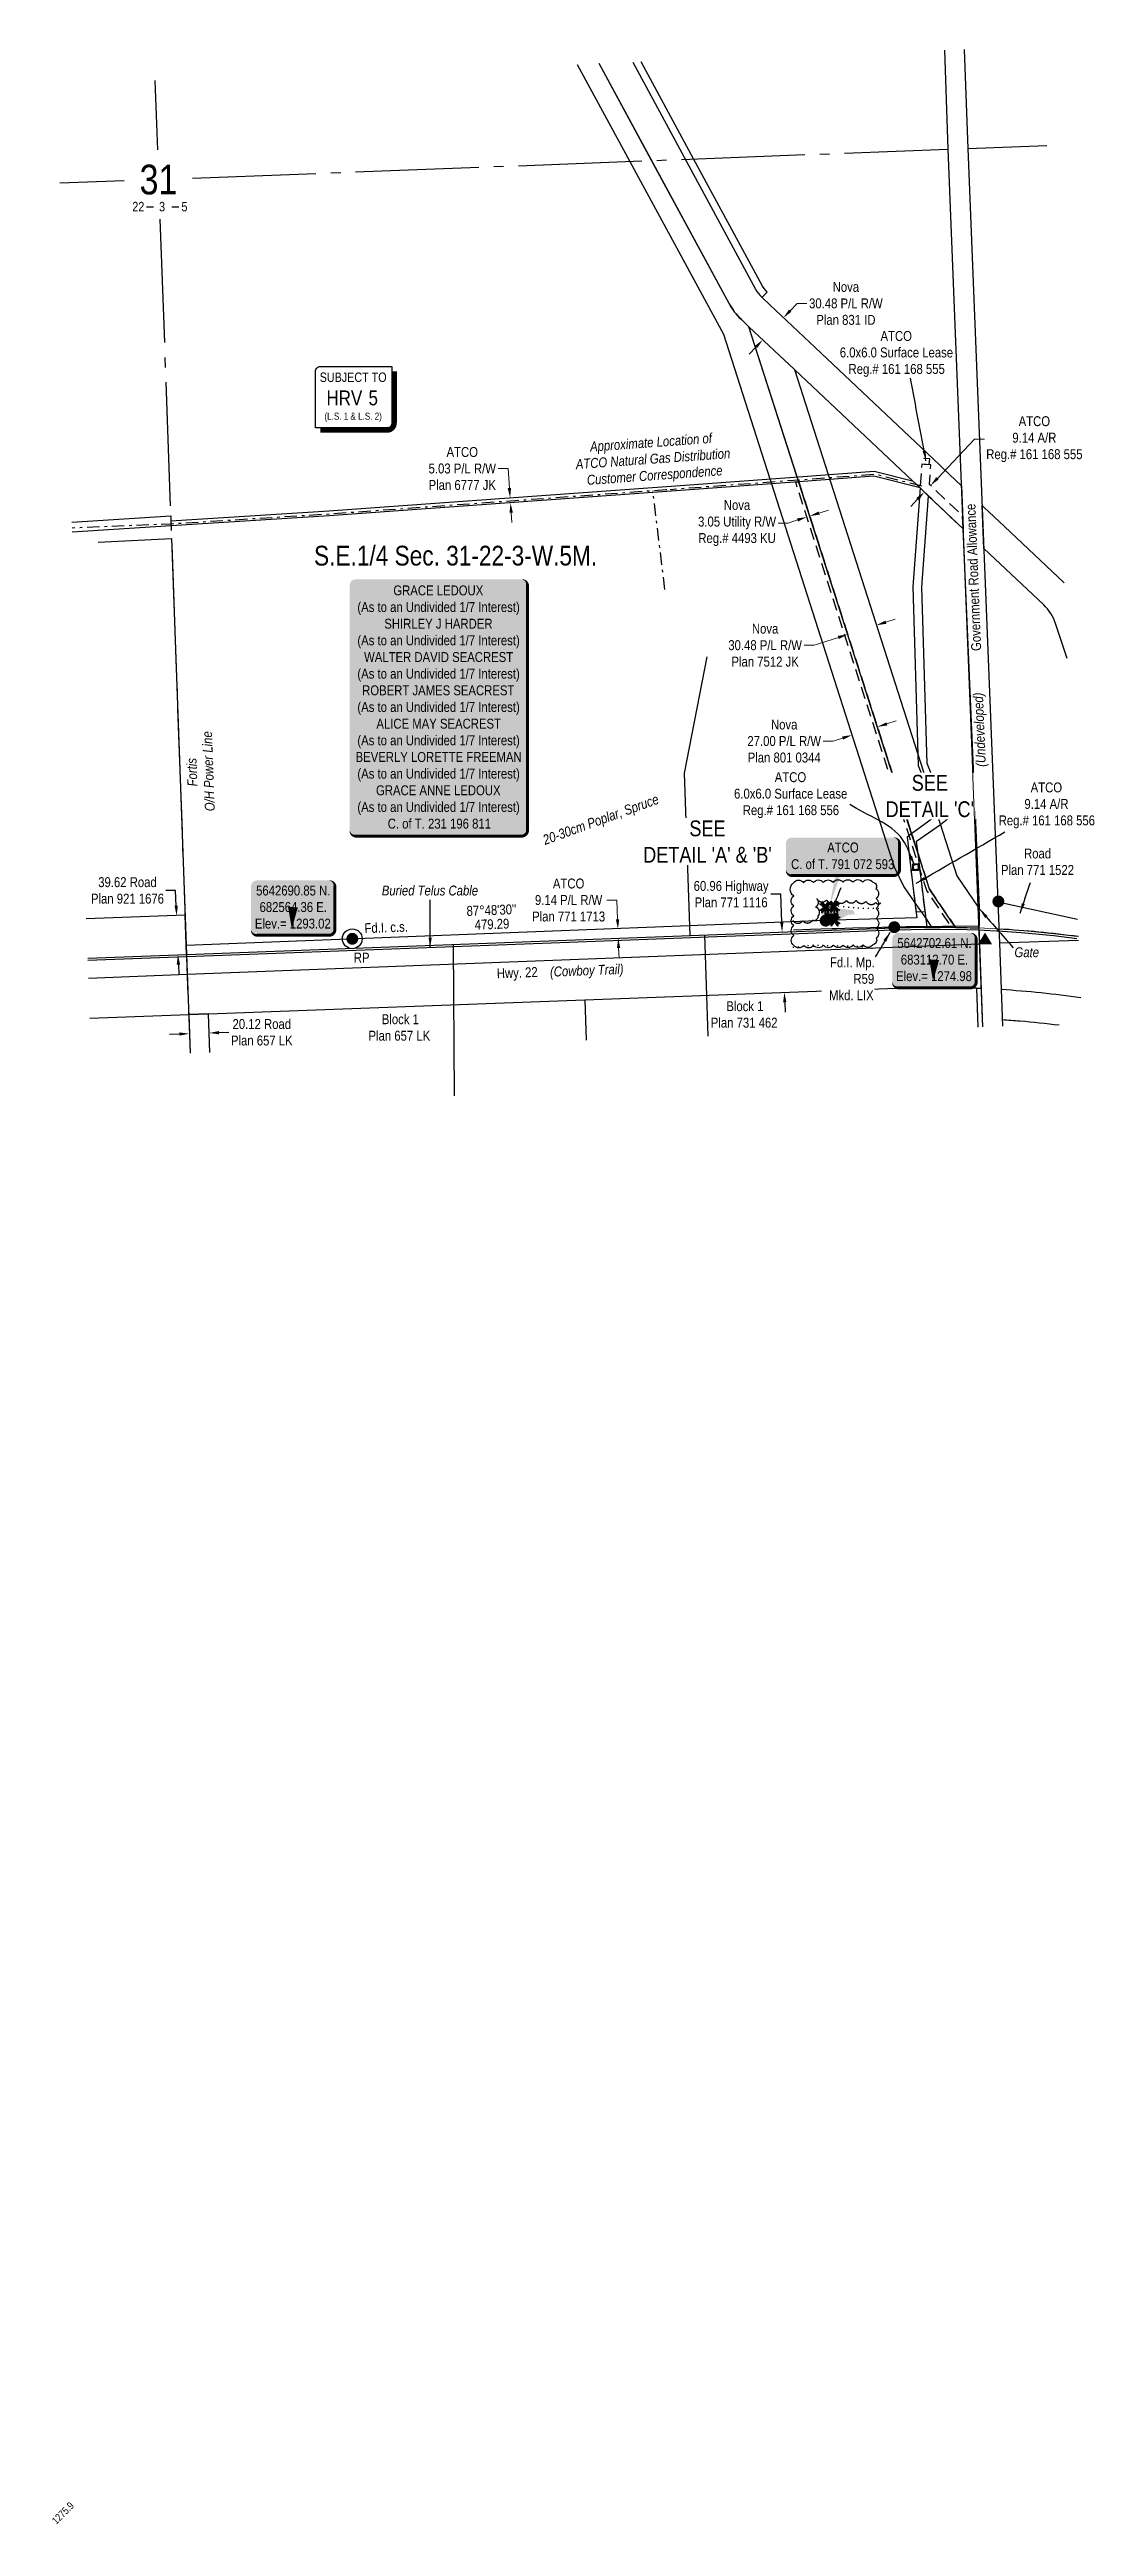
# Model space of a CAD drawing. Extents: x 677803 to 685700, y 5641086 to 5647221.
# Drawn here: x 682258 to 683315, y 5641086 to 5643590 of the extents above; entities that cross this region are included whole.
import ezdxf
from ezdxf.enums import TextEntityAlignment as Align

# ---------------------------------------------------------------- set-up
doc = ezdxf.new("R2010")
doc.units = 0
doc.header["$LTSCALE"] = 5
doc.header["$PDMODE"] = 3
doc.header["$PDSIZE"] = 5
for name, pattern in [('0', [1, 1, 0]), ('CENTERLINEX3', [5, 2.5, -1, 0.5, -1]), ('foc-ACCESSROAD', [3.75, 2.5, -1.25]), ('foc-FLOWLINE', [3.75, 2.5, -1.25]), ('foc-QUARTERLINE', [33, 25, -3, 2, -3]), ('foc-TOPO', [1, 0.2, -0.8])]:
    doc.linetypes.add(name, pattern=pattern)
doc.layers.get('Defpoints').update_dxf_attribs({"color": 9})
for name, color, linetype in [('10', 1, 'Continuous'), ('35', 37, 'Continuous'), ('41', 7, 'Continuous'), ('9', 3, 'Continuous'), ('AS-FENCE', 48, 'foc-FENCE'), ('AS-OWNER', 7, 'Continuous'), ('AS-PIPE-AG', 44, 'Continuous'), ('AS-POWER-OH-ATCO PIPELINES', 241, 'foc-OHPOWER'), ('AS-ROADS', 254, 'Continuous'), ('AS-SYMBOL', 7, 'Continuous'), ('C-AR', 13, 'foc-ACCESSROAD'), ('C-EZE', 13, 'foc-FLOWLINE'), ('C-SYMBOL', 7, 'Continuous'), ('C-WS', 13, 'foc-ACCESSROAD'), ('CG-NOTES', 7, 'Continuous'), ('CTW', 7, 'Continuous'), ('DETAIL-T', 7, 'Continuous'), ('EXISTING PIPE IP-T', 182, 'Continuous'), ('F-EZE', 190, 'foc-FLOWLINE'), ('F-RW', 190, 'Continuous'), ('L-BD', 7, 'Continuous'), ('L-MON', 1, 'Continuous'), ('L-ROAD-T', 7, 'Continuous'), ('L-SEC', 7, 'Continuous'), ('L-SECLBL', 7, 'Continuous'), ('L-SECQ', 8, 'foc-QUARTERLINE'), ('L-TITLEDB', 4, 'Continuous'), ('L-TITLEDB-T', 4, 'Continuous'), ('P-PROPOSED', 10, 'Continuous'), ('PROPOSED-SCOPE', 240, 'Continuous'), ('T-BUSH', 110, '0'), ('T-BUSH-T', 110, 'Continuous'), ('T-GENERAL', 48, 'foc-TOPO')]:
    doc.layers.add(name, color=color, linetype=linetype)
for name, color, linetype, lineweight in [('AS-GENERAL', 48, 'Continuous', 18), ('C-WS-T', 13, 'Continuous', 9), ('F-RW-T', 190, 'Continuous', 9), ('T-ELEVATION-T', 48, 'Continuous', 18), ('T-TEXT', 48, 'Continuous', 18)]:
    doc.layers.add(name, color=color, linetype=linetype, lineweight=lineweight)
doc.layers.add('AS-TELUS-ATCO PIPELINES', color=7, linetype='foc-TEL', lineweight=9, true_color=0xff9c38)
doc.layers.add('EXISTING PIPE IP', color=7, linetype='CENTERLINEX3', lineweight=30, true_color=0x3800e0)
doc.styles.add('175L', font='ARIALN.TTF', dxfattribs={"height": 20})
doc.styles.add('80', font='ARIALN.TTF', dxfattribs={"height": 10})
doc.styles.add('80CG', font='ARIALN.TTF', dxfattribs={"height": 10})
doc.styles.add('80L', font='ARIALN.TTF', dxfattribs={"height": 10})
doc.styles.add('80LS', font='ARIALNI.TTF', dxfattribs={"height": 10})
doc.styles.add('ELEVATION', font='ARIALN.TTF', dxfattribs={"height": 2.5})
doc.styles.add('foc-LtypeFont', font='ARIALN.TTF', dxfattribs={"height": 7.35})
doc.styles.add('HRV', font='ARIALN.TTF', dxfattribs={"height": 3})
doc.styles.add('SIMPLEX', font='ARIALN.TTF')
doc.linetypes.add('foc-FENCE', pattern='A,10,-1,["X",foc-LtypeFont,S=0.2,R=0,X=-0.625,Y=-0.75],-1.24', length=12.24)
doc.linetypes.add('foc-OHPOWER', pattern='A,10,-1,["O/P",foc-LtypeFont,S=0.2,R=0,X=-0.5,Y=-0.75],-3.25', length=14.25)
doc.linetypes.add('foc-TEL', pattern='A,2,-1,["T",foc-LtypeFont,S=0.2,R=0,X=-0.425,Y=-0.75],-1.24,8', length=12.24)
doc.dimstyles.new('Compass 5 000', dxfattribs={"dimscale": 5, "dimtxt": 9, "dimasz": 2, "dimexe": 0.2, "dimexo": 0.0625, "dimgap": 0.5, "dimtad": 0, "dimtih": 1, "dimtoh": 1, "dimzin": 0, "dimdsep": 46, "dimtxsty": '80CG', "dimcen": 0.1, "dimse1": 1, "dimse2": 1, "dimclrd": 256, "dimclrt": 256, "dimaunit": 1, "dimadec": 4, "dimazin": 0, "dimtfac": 0.06, "dimtofl": 0, "dimtmove": 0, "dimatfit": 1, "dimfxl": 0.2, "dimtolj": 1, "dimtzin": 0, "dimlwd": -1, "dimarcsym": 0})

msp = doc.modelspace()

# ---------------------------------------------------------------- texts
at = {"layer": 'AS-POWER-OH-ATCO PIPELINES', "insert": (682398.791, 5642813.582), "char_height": 9.99815, "attachment_point": 1, "rotation": 92.067181, "style": '80L'}
msp.add_mtext_dynamic_manual_height_columns('\\pi31.15;{\\fArial Narrow|b0|i1|c0|p34;Fortis\\P\\pi5.4248;O/H Power Line}', width=90.35736, gutter_width=50, heights=[0], dxfattribs=at)
at = {"layer": 'AS-TELUS-ATCO PIPELINES', "insert": (682594.186, 5642744.642), "char_height": 9.99815, "attachment_point": 1, "style": '80L'}
msp.add_mtext_dynamic_manual_height_columns('{\\fArial Narrow|b0|i1|c0|p34;Buried Telus Cable}', width=97.6543, gutter_width=50, heights=[0], dxfattribs=at)
at = {"layer": 'C-SYMBOL', "color": 3, "style": '175L'}
msp.add_text('S.E.1/4 Sec. 31-22-3-W.5M.', height=19.9963, dxfattribs=at).set_placement((682668.854, 5643062.167), align=Align.BOTTOM_CENTER)
at = {"layer": 'C-WS-T', "char_height": 9.99815, "attachment_point": 1, "style": '80L'}
for s, width, insert in [('\\pi41.795;ATCO\\P\\pi0.59542;6.0x6.0 Surface Lease \\P\\pi9.4137;Reg.# 161 168 555', 114.91466, (683056.95, 5643305.227)), ('\\pi41.465;ATCO\\P\\pi0.26516;6.0x6.0 Surface Lease\\P\\pi9.1176;Reg.# 161 168 556', 114.25416, (682950.28, 5642859.244)), ('\\pi33.654;ATCO\\P\\pi27.338;9.14 A/R\\P\\pi1.3065;Reg.# 161 168 556', 98.63197, (683216.998, 5642848.861))]:
    msp.add_mtext_dynamic_manual_height_columns(s, width=width, gutter_width=50, heights=[0], dxfattribs=dict(at, insert=insert))
at = {"layer": 'EXISTING PIPE IP-T', "insert": (682764.472, 5643190.364), "char_height": 10, "attachment_point": 1, "rotation": 4.116767, "style": '80L'}
msp.add_mtext_dynamic_manual_height_columns('\\pi40.127;{\\fArial Narrow|b0|i1|c0|p34;Approximate Location of \\P\\pi24.479;ATCO Natural Gas Distribution \\P\\pi34.544;Customer Correspondence}', width=205.29478, gutter_width=50, heights=[0], dxfattribs=at)
at = {"layer": 'L-BD', "color": 2, "style": '80L'}
for s, p in [("87°48'30''", (682705.121, 5642719.888)), ('479.29', (682705.666, 5642705.651))]:
    msp.add_text(s, height=9.9981, rotation=2.1914, dxfattribs=at).set_placement(p, align=Align.MIDDLE)
at = {"layer": 'L-ROAD-T', "style": '80L'}
msp.add_text('Government Road Allowance', height=9.99815, rotation=92.28469, dxfattribs=at).set_placement((683192.672, 5643056.212), align=Align.MIDDLE_CENTER)
at = {"layer": 'L-SECLBL', "color": 4, "insert": (682710.359, 5642660.791), "char_height": 9.9981, "attachment_point": 1, "rotation": 2.144119, "style": '80L'}
msp.add_mtext_dynamic_manual_height_columns('Hwy. 22', width=49.76277, gutter_width=50, heights=[0], dxfattribs=at)
at = {"layer": 'L-TITLEDB-T', "char_height": 9.99815, "attachment_point": 1, "style": '80L'}
for s, width, insert in [('\\pi27.54;Road\\P\\pi4.1709;Plan 771 1522', 80.73632, (683216.411, 5642782.107)), ('\\pi14.839;Block 1\\P\\pi1.38;Plan 657 LK', 64.27664, (682579.374, 5642614.537)), ('\\pi16.892;Block 1\\P\\pi1.1785;Plan 731 462', 68.38163, (682925.876, 5642627.71))]:
    msp.add_mtext_dynamic_manual_height_columns(s, width=width, gutter_width=50, heights=[0], dxfattribs=dict(at, insert=insert))
at = {"layer": 'T-BUSH-T', "style": '80LS'}
msp.add_text('20-30cm Poplar, Spruce', height=9.99815, rotation=20, dxfattribs=at).set_placement((682815.689, 5642811.479), align=Align.MIDDLE_CENTER)
at = {"layer": 'T-ELEVATION-T', "insert": (682259.599, 5641092.8), "char_height": 7.4986, "width": 23.99426, "attachment_point": 1, "rotation": 44.999991, "style": 'ELEVATION', "bg_fill": 3, "box_fill_scale": 1.15, "bg_fill_color": 256, "bg_fill_true_color": 256, "bg_fill_transparency": 0}
msp.add_mtext('1275.9', dxfattribs=at)
at = {"layer": 'T-TEXT', "insert": (683234.273, 5642682.24), "char_height": 9.99815, "attachment_point": 1, "style": '80L'}
msp.add_mtext_dynamic_manual_height_columns('{\\fArial Narrow|b0|i1|c0|p34;Gate}', width=24.65662, gutter_width=50, heights=[0], dxfattribs=at)
at = {"layer": 'T-TEXT', "insert": (682764.159, 5642662.506), "char_height": 9.99815, "attachment_point": 1, "rotation": 2.189094, "style": '80L'}
msp.add_mtext_dynamic_manual_height_columns('{\\fArial Narrow|b0|i1|c0|p34;(Cowboy Trail)}', width=74.89147, gutter_width=50, heights=[0], dxfattribs=at)

# ---------------------------------------------------------------- blocks, each defined once
blk = doc.blocks.new('L-SECLBL')
at = {"layer": '9', "color": 7}
for p, q in [((-5.1, -27.8), (-12.3, -27.8)), ((20.7, -27.8), (13.5, -27.8))]:
    blk.add_line(p, q, dxfattribs=at)
at = {"layer": '10', "color": 2, "style": 'SIMPLEX'}
blk.add_attdef('SEC', text='', height=30, dxfattribs=at).set_placement((0, 0), align=Align.MIDDLE)
at = {"layer": '10', "color": 5, "style": '80L'}
blk.add_attdef('TWP', text='', height=9.5, dxfattribs=at).set_placement((-14.4, -27.4), align=Align.MIDDLE_RIGHT)
blk.add_attdef('RGE', text='', height=9.5, dxfattribs=at).set_placement((3.6, -27.4), align=Align.MIDDLE_CENTER)
blk.add_attdef('MER', text='', height=9.5, dxfattribs=at).set_placement((23.2, -27.4), align=Align.MIDDLE_LEFT)
blk = doc.blocks.new('*U398')
h = blk.add_hatch(color=59)
edge = h.paths.add_edge_path()
edge.add_line((-84, -130.5), (84, -130.5))
edge.add_arc((84, -124.5), 6, 270, 360)
edge.add_line((90, -124.5), (90, 123))
edge.add_arc((84, 123), 6, 0, 90)
edge.add_line((84, 129), (-84, 129))
edge.add_arc((-84, 123), 6, 90, 180)
edge.add_line((-90, 123), (-90, -124.5))
edge.add_arc((-84, -124.5), 6, 180, 270)
at = {"color": 1, "flags": 128}
blk.add_lwpolyline([(-84, -130.5, 3, 3, 0), (84, -130.5, 3, 3, 0.414214), (90, -124.5, 3, 3, 0), (90, 123, 3, 0, 0.414214), (84, 129, 0, 0, 0), (-84, 129, 0, 0, 0.414214), (-90, 123, 0, 0, 0), (-90, -124.5, 0, 3, 0.414214)], format="xyseb", close=True, dxfattribs=at)
blk.add_lwpolyline([(-72.5, -37.6, 0, 7.5, 0), (0, 0, 0, 0, 0)], format="xyseb", dxfattribs=at)
at = {"color": 1, "style": '80'}
blk.add_attdef('ENTER_TEXT_001', (-36, -5), '', height=10, dxfattribs=at)
blk = doc.blocks.new('*D399')
at = {"layer": 'Defpoints', "color": 0, "transparency": 16777216}
for p in [(683000.6, 5643318.6), (683056.3, 5643266.1), (683035.4, 5643243.9)]:
    blk.add_point(p, dxfattribs=at)
at = {"layer": 'F-RW-T', "transparency": 16777216}
for p, q in [((683007.4, 5643325.8), (683014.3, 5643333.1)), ((683014.3, 5643333.1), (683024.3, 5643333.1)), ((682972.8, 5643289.1), (682966, 5643281.8))]:
    blk.add_line(p, q, dxfattribs=at)
for points in [[(683006.2, 5643327), (683008.6, 5643324.7), (683000.6, 5643318.6)], [(682971.6, 5643290.2), (682974, 5643288), (682979.7, 5643296.4)]]:
    blk.add_solid(points, dxfattribs=at)
at = {"layer": 'F-RW-T', "transparency": 16777216, "insert": (683063.7, 5643333.1), "char_height": 10, "attachment_point": 5, "style": '80CG'}
blk.add_mtext('\\A1;Nova\\P30.48 P/L R/W\\PPlan 831 ID ', dxfattribs=at)
blk = doc.blocks.new('*D400')
at = {"layer": 'Defpoints', "color": 0, "transparency": 16777216}
for p in [(682724, 5643136.6), (682728.7, 5643136.9), (682729.1, 5643131.9)]:
    blk.add_point(p, dxfattribs=at)
at = {"layer": 'F-RW-T', "transparency": 16777216}
for p, q in [((682721.9, 5643166.2), (682711.9, 5643166.2)), ((682723.3, 5643146.5), (682721.9, 5643166.2)), ((682725.1, 5643121.6), (682725.8, 5643111.6))]:
    blk.add_line(p, q, dxfattribs=at)
for points in [[(682725, 5643146.6), (682721.6, 5643146.4), (682724, 5643136.6)], [(682726.8, 5643121.7), (682723.4, 5643121.4), (682724.4, 5643131.5)]]:
    blk.add_solid(points, dxfattribs=at)
at = {"layer": 'F-RW-T', "transparency": 16777216, "insert": (682675.6, 5643166.2), "char_height": 10, "attachment_point": 5, "style": '80CG'}
blk.add_mtext('\\A1;ATCO^J5.03 P/L R/W^JPlan 6777 JK', dxfattribs=at)
blk = doc.blocks.new('*D401')
at = {"layer": 'Defpoints', "color": 0, "transparency": 16777216}
for p in [(683065.6, 5642998.5), (683069.6, 5642986.1), (683098.6, 5642995.4)]:
    blk.add_point(p, dxfattribs=at)
at = {"layer": 'F-RW-T', "transparency": 16777216}
for p, q in [((683104.1, 5643010.9), (683113.7, 5643014)), ((683031.5, 5642987.6), (683021.5, 5642987.6)), ((683056.1, 5642995.5), (683031.5, 5642987.6))]:
    blk.add_line(p, q, dxfattribs=at)
for points in [[(683103.6, 5643012.5), (683104.7, 5643009.3), (683094.6, 5643007.8)], [(683055.6, 5642997.1), (683056.6, 5642993.9), (683065.6, 5642998.5)]]:
    blk.add_solid(points, dxfattribs=at)
at = {"layer": 'F-RW-T', "transparency": 16777216, "insert": (682982, 5642987.6), "char_height": 10, "attachment_point": 5, "style": '80CG'}
blk.add_mtext('\\A1;Nova\\P30.48 P/L R/W^JPlan 7512 JK', dxfattribs=at)
blk = doc.blocks.new('*D402')
at = {"layer": 'Defpoints', "color": 0, "transparency": 16777216}
for p in [(682827.2, 5642700.3), (682827.6, 5642691.2), (682833.1, 5642700.6)]:
    blk.add_point(p, dxfattribs=at)
at = {"layer": 'F-RW-T', "transparency": 16777216}
for p, q in [((682832, 5642730), (682822, 5642730)), ((682832.7, 5642710.5), (682832, 5642730)), ((682833.8, 5642681.4), (682834.2, 5642671.4))]:
    blk.add_line(p, q, dxfattribs=at)
for points in [[(682834.4, 5642710.6), (682831, 5642710.5), (682833.1, 5642700.6)], [(682835.5, 5642681.5), (682832.1, 5642681.4), (682833.4, 5642691.4)]]:
    blk.add_solid(points, dxfattribs=at)
at = {"layer": 'F-RW-T', "transparency": 16777216, "insert": (682783.2, 5642730), "char_height": 10, "attachment_point": 5, "style": '80CG'}
blk.add_mtext('\\A1;ATCO\\P9.14 P/L R/W^JPlan 771 1713', dxfattribs=at)
blk = doc.blocks.new('*D403')
at = {"layer": 'Defpoints', "color": 0, "transparency": 16777216}
for p in [(682917.2, 5642694.6), (682999.2, 5642697.6), (682919.5, 5642633.7)]:
    blk.add_point(p, dxfattribs=at)
at = {"layer": 'L-TITLEDB-T', "transparency": 16777216}
for p, q in [((682997.8, 5642735.9), (682987.8, 5642735.9)), ((682998.8, 5642707.6), (682997.8, 5642735.9)), ((683001.9, 5642626.7), (683002.2, 5642616.8))]:
    blk.add_line(p, q, dxfattribs=at)
for points in [[(683000.5, 5642707.7), (682997.2, 5642707.6), (682999.2, 5642697.6)], [(683003.5, 5642626.8), (683000.2, 5642626.7), (683001.5, 5642636.7)]]:
    blk.add_solid(points, dxfattribs=at)
at = {"layer": 'L-TITLEDB-T', "transparency": 16777216, "insert": (682947.6, 5642735.9), "char_height": 10, "attachment_point": 5, "style": '80CG'}
blk.add_mtext('\\A1;60.96 Highway\\PPlan 771 1116', dxfattribs=at)
blk = doc.blocks.new('*D404')
at = {"layer": 'Defpoints', "color": 0, "transparency": 16777216}
for p in [(683069.9, 5642896.8), (683072.8, 5642887.8), (683098.5, 5642896.1)]:
    blk.add_point(p, dxfattribs=at)
at = {"layer": 'F-RW-T', "transparency": 16777216}
for p, q in [((683105.1, 5642908.1), (683114.7, 5642911.2)), ((683050.8, 5642890.7), (683040.8, 5642890.7)), ((683060.4, 5642893.7), (683050.8, 5642890.7))]:
    blk.add_line(p, q, dxfattribs=at)
for points in [[(683104.6, 5642909.7), (683105.7, 5642906.5), (683095.6, 5642905.1)], [(683059.9, 5642895.3), (683060.9, 5642892.2), (683069.9, 5642896.8)]]:
    blk.add_solid(points, dxfattribs=at)
at = {"layer": 'F-RW-T', "transparency": 16777216, "insert": (683001.3, 5642890.7), "char_height": 10, "attachment_point": 5, "style": '80CG'}
blk.add_mtext('\\A1;Nova\\P27.00 P/L R/W \\PPlan 801 0344', dxfattribs=at)
blk = doc.blocks.new('*D405')
at = {"layer": 'Defpoints', "color": 0, "transparency": 16777216}
for p in [(682346.5, 5642712.9), (682386.6, 5642714.3), (682348, 5642673.3)]:
    blk.add_point(p, dxfattribs=at)
at = {"layer": 'L-TITLEDB-T', "transparency": 16777216}
for p, q in [((682385.6, 5642739.7), (682375.6, 5642739.7)), ((682386.2, 5642724.3), (682385.6, 5642739.7)), ((682388.4, 5642664.8), (682388.8, 5642654.8))]:
    blk.add_line(p, q, dxfattribs=at)
for points in [[(682387.9, 5642724.4), (682384.5, 5642724.3), (682386.6, 5642714.3)], [(682390.1, 5642664.8), (682386.7, 5642664.7), (682388, 5642674.8)]]:
    blk.add_solid(points, dxfattribs=at)
at = {"layer": 'L-TITLEDB-T', "transparency": 16777216, "insert": (682336.9, 5642739.7), "char_height": 10, "attachment_point": 5, "style": '80CG'}
blk.add_mtext('\\A1;39.62 Road\\PPlan 921 1676', dxfattribs=at)
blk = doc.blocks.new('*D406')
at = {"layer": 'Defpoints', "color": 0, "transparency": 16777216}
for p in [(682399.5, 5642594.9), (682419.6, 5642595.6), (682419.6, 5642595.6)]:
    blk.add_point(p, dxfattribs=at)
at = {"layer": 'L-TITLEDB-T', "transparency": 16777216}
for p, q in [((682389.5, 5642594.6), (682379.5, 5642594.2)), ((682429.6, 5642596), (682439.6, 5642596.3))]:
    blk.add_line(p, q, dxfattribs=at)
for points in [[(682389.4, 5642596.2), (682389.6, 5642592.9), (682399.5, 5642594.9)], [(682429.5, 5642597.6), (682429.6, 5642594.3), (682419.6, 5642595.6)]]:
    blk.add_solid(points, dxfattribs=at)
at = {"layer": 'L-TITLEDB-T', "transparency": 16777216, "insert": (682472.8, 5642596.3), "char_height": 10, "attachment_point": 5, "style": '80CG'}
blk.add_mtext('\\A1;20.12 Road\\PPlan 657 LK', dxfattribs=at)
blk = doc.blocks.new('TRIA')
blk.add_hatch(color=255).paths.add_polyline_path([(-0.04, 1.52), (-1.47, -0.87), (1.39, -0.87)])
blk = doc.blocks.new('TRIAA')
blk.add_blockref('TRIA', (0, 0))
blk = doc.blocks.new('TRIB')
at = {"color": 1}
blk.add_lwpolyline([(-1.12, -0.67), (-0.04, 1.13), (1.04, -0.67)], close=True, dxfattribs=at)
blk = doc.blocks.new('TRIBB')
blk.add_blockref('TRIB', (0, 0))
blk = doc.blocks.new('TRICC')
for name in ['TRIAA', 'TRIBB']:
    blk.add_blockref(name, (0, 0))
blk = doc.blocks.new('plspike')
blk.add_blockref('TRICC', (0, 0))
blk = doc.blocks.new('fdia')
at = {"color": 255, "const_width": 1}
blk.add_lwpolyline([(-0.5, 0, 1), (0.5, 0, 1)], format="xyb", close=True, dxfattribs=at)
blk = doc.blocks.new('Fdiaa')
blk.add_blockref('fdia', (0, 0))
blk = doc.blocks.new('fdib')
at = {"color": 1, "const_width": 1.6}
blk.add_lwpolyline([(-0.4, 0, 1), (0.4, 0, 1)], format="xyb", close=True, dxfattribs=at)
at = {"color": 1}
blk.add_circle((0, 0), 0.8, dxfattribs=at)
blk = doc.blocks.new('Fdibb')
blk.add_blockref('fdib', (0, 0))
blk = doc.blocks.new('fdicc')
for name in ['Fdibb', 'Fdiaa']:
    blk.add_blockref(name, (0, 0))
blk = doc.blocks.new('FDI')
blk.add_blockref('fdicc', (0, 0))
blk = doc.blocks.new('VALVE')
h = blk.add_hatch(color=255)
h.dxf.hatch_style = 1
edge = h.paths.add_edge_path()
edge.add_line((-0.33, 0.24), (-1.2, 0.59))
edge.add_line((-1.2, 0.59), (-1.2, -0.59))
edge.add_line((-1.2, -0.59), (-0.33, -0.24))
edge.add_arc((0, 0), 0.411, 215.8775, 324.1225)
edge.add_line((0.33, -0.24), (1.2, -0.59))
edge.add_line((1.2, -0.59), (1.2, 0.59))
edge.add_line((1.2, 0.59), (0.33, 0.24))
edge.add_arc((0, 0), 0.411, 35.8775, 144.1225)
at = {"color": 48}
for p, q in [((-1.1, 0.44), (-1.1, -0.44)), ((-0.29, 0.12), (-1.1, 0.44)), ((0.29, 0.12), (1.1, 0.44)), ((1.1, 0.44), (1.1, -0.44)), ((-1.1, -0.44), (-0.29, -0.12)), ((1.1, -0.44), (0.29, -0.12))]:
    blk.add_line(p, q, dxfattribs=at)
for radius in [0.311, 0.11]:
    blk.add_circle((0, 0), radius, dxfattribs=at)
blk = doc.blocks.new('*U461')
h = blk.add_hatch(color=254)
edge = h.paths.add_edge_path()
edge.add_line((-36.5, -28.5), (36.5, -28.5))
edge.add_arc((36.5, -22.5), 6, 270, 360)
edge.add_line((42.5, -22.5), (42.5, 21))
edge.add_arc((36.5, 21), 6, 0, 90)
edge.add_line((36.5, 27), (-36.5, 27))
edge.add_arc((-36.5, 21), 6, 90, 180)
edge.add_line((-42.5, 21), (-42.5, -22.5))
edge.add_arc((-36.5, -22.5), 6, 180, 270)
at = {"color": 1, "flags": 128}
blk.add_lwpolyline([(-36.5, -28.5, 3, 3, 0), (36.5, -28.5, 3, 3, 0.414214), (42.5, -22.5, 3, 3, 0), (42.5, 21, 3, 0, 0.414214), (36.5, 27, 0, 0, 0), (-36.5, 27, 0, 0, 0.414214), (-42.5, 21, 0, 0, 0), (-42.5, -22.5, 0, 3, 0.414214)], format="xyseb", close=True, dxfattribs=at)
blk.add_lwpolyline([(-1.2, -21.7, 0, 10, 0), (0, 0, 5, 5, 0)], format="xyseb", dxfattribs=at)
at = {"color": 1, "style": '80'}
blk.add_attdef('ENTER_TEXT_001', (-36, -5), '', height=10, dxfattribs=at)
blk = doc.blocks.new('*U555')
at = {"layer": '35', "color": 3}
blk.add_circle((0, 0), 10, dxfattribs=at)
at = {"layer": '35', "color": 3, "style": '80'}
blk.add_attdef('RP_001', (1.5, -24.1), '', height=10, dxfattribs=at)
blk = doc.blocks.new('HRV')
blk.add_lwpolyline([(-35.1, 31.6), (37.2, 31.6), (37.2, -25.5, -0.414214), (32.2, -30.5), (-40.1, -30.5), (-40.1, 26.6, -0.414214)], format="xyb", close=True)
at = {"const_width": 5, "flags": 128}
blk.add_lwpolyline([(-35.1, -33), (32.2, -33, 0.414214), (39.7, -25.5), (39.7, 26.6)], format="xyb", dxfattribs=at)
at = {"style": '80L'}
blk.add_text('SUBJECT TO', height=9.5, dxfattribs=at).set_placement((-2, 13.1), align=Align.BOTTOM_CENTER)
blk.add_attdef('(N.W.1/4 00)', text='', height=7.12, dxfattribs=at).set_placement((-2, -24.4), align=Align.BOTTOM_CENTER)
at = {"layer": 'CTW', "color": 3, "style": 'HRV'}
blk.add_text('HRV', height=15, dxfattribs=at).set_placement((-10.9, -0.2), align=Align.MIDDLE_CENTER)
blk.add_attdef('0', text='', height=15, dxfattribs=at).set_placement((18.3, -0.2), align=Align.MIDDLE_CENTER)
blk = doc.blocks.new('*D572')
at = {"layer": 'C-WS-T', "transparency": 16777216}
for p, q in [((683156.3, 5643156.3), (683193.9, 5643195.9)), ((683193.9, 5643195.9), (683203.9, 5643195.9)), ((683136.2, 5643135.2), (683129.3, 5643128))]:
    blk.add_line(p, q, dxfattribs=at)
for points in [[(683155.1, 5643157.5), (683157.5, 5643155.2), (683149.4, 5643149.1)], [(683135, 5643136.4), (683137.4, 5643134.1), (683143.1, 5643142.5)]]:
    blk.add_solid(points, dxfattribs=at)
at = {"layer": 'Defpoints', "color": 0, "transparency": 16777216}
for p in [(683143.1, 5643142.5), (683162.2, 5643136.9), (683155.9, 5643130.3)]:
    blk.add_point(p, dxfattribs=at)
at = {"layer": 'C-WS-T', "transparency": 16777216, "insert": (683254.4, 5643195.9), "char_height": 10, "attachment_point": 5, "style": '80CG'}
blk.add_mtext('\\A1;ATCO\\P9.14 A/R\\PReg.# 161 168 555', dxfattribs=at)
blk = doc.blocks.new('*D573')
at = {"layer": 'Defpoints', "color": 0, "transparency": 16777216}
for p in [(683023.7, 5643119.1), (683024.3, 5643117.2), (683026.6, 5643120)]:
    blk.add_point(p, dxfattribs=at)
at = {"layer": 'F-RW-T', "transparency": 16777216}
for p, q in [((683005.2, 5643111.1), (682995.2, 5643111.1)), ((683014.8, 5643114.2), (683005.2, 5643111.1)), ((683036.7, 5643121.2), (683046.2, 5643124.3))]:
    blk.add_line(p, q, dxfattribs=at)
for points in [[(683014.3, 5643115.8), (683015.3, 5643112.6), (683024.3, 5643117.2)], [(683036.2, 5643122.8), (683037.2, 5643119.6), (683027.2, 5643118.2)]]:
    blk.add_solid(points, dxfattribs=at)
at = {"layer": 'F-RW-T', "transparency": 16777216, "insert": (682953.6, 5643111.1), "char_height": 10, "attachment_point": 5, "style": '80CG'}
blk.add_mtext('\\A1;Nova\\P3.05 Utility R/W\\PReg.# 4493 KU', dxfattribs=at)
blk = doc.blocks.new('*U575')
h = blk.add_hatch(color=59)
edge = h.paths.add_edge_path()
edge.add_line((-51.5, -20), (51.5, -20))
edge.add_arc((51.5, -14), 6, 270, 360)
edge.add_line((57.5, -14), (57.5, 12.5))
edge.add_arc((51.5, 12.5), 6, 0, 90)
edge.add_line((51.5, 18.5), (-51.5, 18.5))
edge.add_arc((-51.5, 12.5), 6, 90, 180)
edge.add_line((-57.5, 12.5), (-57.5, -14))
edge.add_arc((-51.5, -14), 6, 180, 270)
at = {"color": 1, "flags": 128}
blk.add_lwpolyline([(-51.5, -20, 3, 3, 0), (51.5, -20, 3, 3, 0.414214), (57.5, -14, 3, 3, 0), (57.5, 12.5, 3, 0, 0.414214), (51.5, 18.5, 0, 0, 0), (-51.5, 18.5, 0, 0, 0.414214), (-57.5, 12.5, 0, 0, 0), (-57.5, -14, 0, 3, 0.414214)], format="xyseb", close=True, dxfattribs=at)
blk.add_lwpolyline([(-14, -54, 0, 7.5, 0), (0, 0, 0, 0, 0)], format="xyseb", dxfattribs=at)
at = {"color": 1, "style": '80'}
blk.add_attdef('ENTER_TEXT_001', (-36, -5), '', height=10, dxfattribs=at)
blk = doc.blocks.new('TEMP')
h = blk.add_hatch(color=255)
h.dxf.hatch_style = 1
h.paths.add_polyline_path([(0, 0.25), (-0.67, 1.15), (-0.67, 0.67), (-1.15, 0.67), (-0.25, 0), (-1.15, -0.67), (-0.67, -0.67), (-0.67, -1.15), (0, -0.25), (0.67, -1.15), (0.67, -0.67), (1.15, -0.67), (0.25, 0), (1.15, 0.67), (0.67, 0.67), (0.67, 1.15)])
h.paths.add_polyline_path([(0.57, 0.85), (0.57, 0.57), (0.85, 0.57), (0.08, 0), (0.85, -0.57), (0.57, -0.57), (0.57, -0.85), (0, -0.08), (-0.57, -0.85), (-0.57, -0.57), (-0.85, -0.57), (-0.08, 0), (-0.85, 0.57), (-0.57, 0.57), (-0.57, 0.85), (0, 0.08)], flags=16)
h = blk.add_hatch(color=1)
h.dxf.hatch_style = 1
h.paths.add_polyline_path([(0, 0.08), (-0.57, 0.85), (-0.57, 0.57), (-0.85, 0.57), (-0.08, 0), (-0.85, -0.57), (-0.57, -0.57), (-0.57, -0.85), (0, -0.08), (0.57, -0.85), (0.57, -0.57), (0.85, -0.57), (0.08, 0), (0.85, 0.57), (0.57, 0.57), (0.57, 0.85)])
at = {"color": 1}
for p, q in [((-0.08, 0), (0.08, 0)), ((0, 0.08), (0, -0.08))]:
    blk.add_line(p, q, dxfattribs=at)
at = {"color": 255, "flags": 128}
blk.add_lwpolyline([(-0.25, 0), (-1.15, 0.67), (-0.67, 0.67), (-0.67, 1.15), (0, 0.25), (0.67, 1.15), (0.67, 0.67), (1.15, 0.67), (0.25, 0), (1.15, -0.67), (0.67, -0.67), (0.67, -1.15), (0, -0.25), (-0.67, -1.15), (-0.67, -0.67), (-1.15, -0.67)], close=True, dxfattribs=at)
at = {"color": 1, "flags": 128}
blk.add_lwpolyline([(-0.08, 0), (-0.85, 0.57), (-0.57, 0.57), (-0.57, 0.85), (0, 0.08), (0.57, 0.85), (0.57, 0.57), (0.85, 0.57), (0.08, 0), (0.85, -0.57), (0.57, -0.57), (0.57, -0.85), (0, -0.08), (-0.57, -0.85), (-0.57, -0.57), (-0.85, -0.57)], close=True, dxfattribs=at)

# ---------------------------------------------------------------- dimensions: what is measured, and where the dimension line sits
at = {"layer": 'C-WS-T'}
dim = msp.add_linear_dim(base=(683143.086, 5643142.473), p1=(683162.16, 5643136.945), p2=(683155.863, 5643130.323), angle=226.441407, text='ATCO\\P9.14 A/R\\PReg.# 161 168 555', dimstyle='Compass 5 000', dxfattribs=at)
dim.commit()
dim.dimension.update_dxf_attribs({"geometry": '*D572', "text_midpoint": (683254.409, 5643195.864), "dimtype": 161})
at = {"layer": 'F-RW-T'}
for base, p1, p2, angle, text, picture, middle in [((683000.558, 5643318.568), (683035.407, 5643243.897), (683056.3, 5643266.089), 46.727743, 'Nova\\P30.48 P/L R/W\\PPlan 831 ID ', '*D399', (683063.738, 5643333.13)), ((682724.023, 5643136.552), (682729.093, 5643131.874), (682728.732, 5643136.891), 94.115694, 'ATCO^J5.03 P/L R/W^JPlan 6777 JK', '*D400', (682675.606, 5643166.175)), ((683065.604, 5642998.524), (683098.611, 5642995.43), (683069.591, 5642986.109), 197.8059, 'Nova\\P30.48 P/L R/W^JPlan 7512 JK', '*D401', (682981.988, 5642987.558)), ((682833.074, 5642700.553), (682827.58, 5642691.205), (682827.239, 5642700.335), 92.143362, 'ATCO\\P9.14 P/L R/W^JPlan 771 1713', '*D402', (682783.236, 5642730.035))]:
    dim = msp.add_linear_dim(base=base, p1=p1, p2=p2, angle=angle, text=text, dimstyle='Compass 5 000', dxfattribs=at)
    dim.commit()
    dim.dimension.update_dxf_attribs({"geometry": picture, "text_midpoint": middle, "dimtype": 161})
dim = msp.add_aligned_dim(p1=(683026.593, 5643120.029), p2=(683023.689, 5643119.097), distance=1.96, text='Nova\\P3.05 Utility R/W\\PReg.# 4493 KU', dimstyle='Compass 5 000', dxfattribs=at)
dim.commit()
dim.dimension.update_dxf_attribs({"geometry": '*D573', "text_midpoint": (682953.557, 5643111.119)})
at = {"layer": 'L-TITLEDB-T'}
for base, p1, p2, angle, text, picture, middle in [((682386.568, 5642714.338), (682347.995, 5642673.265), (682346.526, 5642712.851), 92.126287, '39.62 Road\\PPlan 921 1676', '*D405', (682336.893, 5642739.652)), ((682999.204, 5642697.63), (682919.5, 5642633.668), (682917.22, 5642694.561), 92.144119, '60.96 Highway\\PPlan 771 1116', '*D403', (682947.639, 5642735.877))]:
    dim = msp.add_linear_dim(base=base, p1=p1, p2=p2, angle=angle, text=text, dimstyle='Compass 5 000', dxfattribs=at)
    dim.commit()
    dim.dimension.update_dxf_attribs({"geometry": picture, "text_midpoint": middle, "dimtype": 161})
dim = msp.add_aligned_dim(p1=(682399.489, 5642594.89), p2=(682419.571, 5642595.597), distance=0.031, text='20.12 Road\\PPlan 657 LK', dimstyle='Compass 5 000', dxfattribs=at)
dim.commit()
dim.dimension.update_dxf_attribs({"geometry": '*D406', "text_midpoint": (682472.822, 5642596.331)})

# ---------------------------------------------------------------- hatches: boundary and pattern name
at = {"layer": 'AS-ROADS'}
h = msp.add_hatch(color=256, dxfattribs=at)
h.dxf.hatch_style = 1
h.paths.add_polyline_path([(683071.212, 5642719.687), (683061.962, 5642720.857), (683055.114, 5642721.433), (683047.632, 5642722.404), (683040.953, 5642723.275), (683038.278, 5642720.197), (683038.716, 5642715.239), (683046.349, 5642708.007), (683051.907, 5642708.139), (683058.591, 5642711.112), (683065.986, 5642715.218), (683072.915, 5642715.669)])

# ---------------------------------------------------------------- linework, layer by layer
at = {"layer": '41', "color": 7, "linetype": 'Continuous'}
msp.add_arc((683001.838, 5643363.486), 63.987, 208.516511, 226.676639, dxfattribs=at)
at = {"layer": 'AS-FENCE', "flags": 128}
for points in [[(683198.769, 5642722.609), (683182.312, 5643105.172)], [(683131.8, 5642765.349), (683136.655, 5642766.202), (683137.564, 5642761.076), (683132.65, 5642760.388), (683131.8, 5642765.349)], [(683198.678, 5642717.969), (683198.662, 5642703.536), (683124.563, 5642702.98), (683088.341, 5642702.045), (683070.616, 5642701.529), (683054.561, 5642701.043), (683049.458, 5642700.864), (683027.788, 5642700.187), (683019.789, 5642699.956), (683010.682, 5642699.627)]]:
    msp.add_lwpolyline(points, dxfattribs=at)
at = {"layer": 'AS-GENERAL', "const_width": 1, "flags": 128}
msp.add_lwpolyline([(683198.678, 5642717.969), (683198.769, 5642722.609)], dxfattribs=at)
at = {"layer": 'AS-PIPE-AG', "flags": 128}
msp.add_lwpolyline([(683137.564, 5642761.076), (683136.655, 5642766.202)], dxfattribs=at)
at = {"layer": 'AS-POWER-OH-ATCO PIPELINES', "flags": 128}
for points in [[(682307.228, 5643091.777), (682381.43, 5643095.36), (682396.629, 5642675.07)], [(682906.178, 5642694.147), (682900.569, 5642858.422), (682923.439, 5642975.826)], [(682296.772, 5642669.362), (682396.703, 5642673.072), (682514.781, 5642677.493), (682657.533, 5642682.837), (682810.327, 5642688.558), (682933.271, 5642693.161), (682989.697, 5642695.273), (683042.451, 5642697.248), (683102.427, 5642699.494), (683143.583, 5642700.637), (683148.823, 5642700.672), (683159.232, 5642700.629), (683186.291, 5642700.15), (683197.668, 5642699.766), (683222.252, 5642698.479), (683241.026, 5642697.154), (683274.106, 5642694.029), (683297.452, 5642691.213)], [(682666.39, 5642685.17), (682667.296, 5642532.24)], [(682920.578, 5642694.686), (682923.974, 5642592.553)], [(682396.629, 5642675.07), (682400.246, 5642575.135)]]:
    msp.add_lwpolyline(points, dxfattribs=at)
at = {"layer": 'AS-TELUS-ATCO PIPELINES', "flags": 128}
msp.add_lwpolyline([(682296.698, 5642671.361), (682396.629, 5642675.07), (682514.706, 5642679.491), (682657.459, 5642684.835), (682810.253, 5642690.556), (682933.197, 5642695.159), (682989.622, 5642697.271), (683042.376, 5642699.246), (683102.362, 5642701.492), (683143.549, 5642702.636), (683148.821, 5642702.671), (683159.253, 5642702.629), (683186.342, 5642702.149), (683197.754, 5642701.764), (683222.374, 5642700.475), (683241.19, 5642699.147), (683274.32, 5642696.018), (683297.692, 5642693.198)], dxfattribs=at)
at = {"layer": 'C-AR', "flags": 128}
msp.add_lwpolyline([(683149.675, 5643170.032), (683140.562, 5643170.711), (683138.765, 5643146.582), (683182.312, 5643105.172), (683181.789, 5643118.28), (683148.2, 5643150.221)], close=True, dxfattribs=at)
at = {"layer": 'C-EZE'}
msp.add_lwpolyline([(683134.746, 5642718.097), (683143.901, 5642718.553), (683138.787, 5642760.341), (683129.576, 5642760.341), (683134.746, 5642718.097)], dxfattribs=at)
msp.add_lwpolyline([(683131.182, 5642760.341), (683137.181, 5642760.341), (683137.181, 5642766.34), (683131.182, 5642766.34)], close=True, dxfattribs=at)
at = {"layer": 'C-WS', "flags": 128}
msp.add_lwpolyline([(683148.109, 5643170.149), (683148.504, 5643176.135), (683142.518, 5643176.529), (683142.124, 5643170.543)], close=True, dxfattribs=at)
at = {"layer": 'EXISTING PIPE IP'}
msp.add_line((682880.647, 5643043.971), (682868.338, 5643143.617), dxfattribs=at)
at = {"layer": 'EXISTING PIPE IP', "flags": 128}
for points in [[(683140.419, 5643148.306), (683093.717, 5643160.251), (682885.795, 5643144.839)], [(682882.441, 5643144.632), (682881.445, 5643144.561), (682868.338, 5643143.617), (682541.976, 5643120.134), (682381.887, 5643110.143), (682280.948, 5643106.075)]]:
    msp.add_lwpolyline(points, dxfattribs=at)
at = {"layer": 'F-EZE', "flags": 128}
msp.add_lwpolyline([(683016.092, 5643152.745), (683130.258, 5642797.062), (683148.312, 5642741.009), (683174.596, 5642702.421), (683170.859, 5642702.491), (683145.544, 5642739.656), (683127.355, 5642796.129), (683012.964, 5643152.514)], close=True, dxfattribs=at)
at = {"layer": 'F-RW', "flags": 128}
for points in [[(682791.924, 5643574.737), (682845.092, 5643476.696), (682939.758, 5643302.167), (682986.823, 5643155.639), (682988.403, 5643150.711), (683112.675, 5642763.449), (683122.482, 5642743.469), (683133.596, 5642727.222), (683144.791, 5642710.855), (683150.413, 5642702.644, -0.00550068), (683174.596, 5642702.421), (683148.312, 5642741.009), (683136.78, 5642776.768), (683130.258, 5642797.062), (683016.092, 5643152.745), (683014.503, 5643157.697), (682965.688, 5643309.615), (682957.936, 5643316.936, -0.07940476), (682945.614, 5643332.938), (682867.21, 5643477.545), (682814.066, 5643575.587)], [(682848.019, 5643576.891), (682972.409, 5643347.466, 0.07940476), (682978.848, 5643339.11), (682986.616, 5643331.775), (683032.549, 5643288.45), (683152.095, 5643175.905), (683159.898, 5643168.548), (683168.379, 5643160.221), (683180.575, 5643148.715), (683182.312, 5643105.172), (683147.242, 5643138.259), (683138.765, 5643146.582), (683131.202, 5643153.712), (683011.635, 5643266.277), (682965.688, 5643309.615), (682957.936, 5643316.936, -0.07940476), (682945.614, 5643332.938), (682814.054, 5643575.587)], [(682978.837, 5643339.117), (682984.063, 5643344.662, -0.0802002), (682979.04, 5643351.207), (682909.652, 5643479.176), (682856.514, 5643577.217)], [(683145.79, 5642702.669), (683144.791, 5642710.855), (683136.78, 5642776.768), (683135.227, 5642789.384), (683159.307, 5642806.418), (683167.789, 5642813.099), (683145.869, 5642868.077), (683140.476, 5643046.437), (683147.242, 5643138.259), (683138.765, 5643146.582), (683131.322, 5643046.621), (683136.459, 5642877.635), (683136.81, 5642866.189), (683153.955, 5642823.099), (683156.237, 5642815.988), (683156.237, 5642815.988), (683130.258, 5642797.062), (683125.539, 5642793.606), (683133.596, 5642727.222), (683135.476, 5642711.974), (683052.294, 5642709.524), (683051.77, 5642723.227), (683042.634, 5642722.877), (683043.159, 5642709.174), (682396.296, 5642684.206), (682396.629, 5642675.07), (683112.372, 5642701.867, -0.00760427), (683145.79, 5642702.669)], [(683287.643, 5642974.212), (683275.712, 5643009.677, 0.12272109), (683263.846, 5643028.32), (683203.283, 5643085.384), (683201.55, 5643128.951), (683203.286, 5643127.289), (683224.202, 5643107.552), (683284.589, 5643050.653)]]:
    msp.add_lwpolyline(points, format="xyb", dxfattribs=at)
for points in [[(683174.596, 5642702.421), (683148.312, 5642741.009), (682965.688, 5643309.615), (683011.615, 5643266.296), (683175.984, 5642754.526), (683197.566, 5642722.841)], [(682280.731, 5643112.076), (682380.647, 5643118.411), (682380.828, 5643113.385), (682540.762, 5643123.365), (682905.542, 5643149.613), (683015.715, 5643157.761), (683046.963, 5643160.142), (683092.457, 5643163.618), (683131.202, 5643153.712), (683138.765, 5643146.582), (683092.014, 5643158.539), (683047.345, 5643155.127), (683016.092, 5643152.745), (682905.901, 5643144.596), (682541.101, 5643118.347), (682381.011, 5643108.356), (682281.095, 5643102.02)]]:
    msp.add_lwpolyline(points, dxfattribs=at)
at = {"layer": 'L-SEC'}
for p, q in [((683163.405, 5643588.999), (683166.996, 5643489.061)), ((683183.504, 5643589.77), (683187.097, 5643489.786)), ((683166.996, 5643489.061), (683199.051, 5642685.612)), ((683187.097, 5643489.786), (683219.152, 5642686.337)), ((682397.359, 5642654.967), (683199.051, 5642685.612)), ((683199.051, 5642685.612), (683201.951, 5642601.798)), ((682297.429, 5642651.165), (682397.359, 5642654.967))]:
    msp.add_line(p, q, dxfattribs=at)
msp.add_lwpolyline([(683299.028, 5642689.219), (683219.152, 5642686.337), (683222.054, 5642602.467)], dxfattribs=at)
at = {"layer": 'L-SECLBL', "color": 4, "flags": 128}
msp.add_lwpolyline([(682396.629, 5642675.07), (682395.189, 5642714.658), (682295.264, 5642710.948)], dxfattribs=at)
at = {"layer": 'L-SECQ'}
for p, q in [((682364.684, 5643558.335), (682367.215, 5643488.355)), ((682402.717, 5643459.7), (683166.996, 5643489.061)), ((683187.097, 5643489.786), (683266.932, 5643492.664)), ((682333.498, 5643457.041), (682268.323, 5643454.537)), ((682369.745, 5643418.415), (682400.246, 5642575.135))]:
    msp.add_line(p, q, dxfattribs=at)
at = {"layer": 'L-TITLEDB', "linetype": 'Continuous'}
msp.add_line((683298.187, 5642710.277), (683217.453, 5642727.767), dxfattribs=at)
msp.add_lwpolyline([(682296.698, 5642671.361), (682396.629, 5642675.07), (683112.372, 5642701.867, -0.00760427), (683145.79, 5642702.669, -0.0052688), (683174.596, 5642702.421, -0.00542758), (683198.448, 5642701.737)], format="xyb", dxfattribs=at)
at = {"layer": 'L-TITLEDB', "flags": 128}
msp.add_lwpolyline([(682298.905, 5642610.449), (682398.806, 5642614.159), (682418.892, 5642614.908), (682799.58, 5642629.191), (683114.812, 5642640.96, -0.01876844), (683192.693, 5642640.932)], format="xyb", dxfattribs=at)
for points in [[(683195.758, 5642640.783), (683197.145, 5642601.638)], [(682420.268, 5642575.801), (682418.892, 5642614.908), (682398.806, 5642614.159), (682400.246, 5642575.135)], [(682799.58, 5642629.191), (682801.02, 5642588.464)]]:
    msp.add_lwpolyline(points, dxfattribs=at)
at = {"layer": 'L-TITLEDB', "linetype": 'Continuous'}
for centre, radius, start, end in [((683154.51, 5641604.64), 1097.934, 82.444427, 86.655917), ((683154.563, 5641604.007), 1037.593, 81.867304, 86.336764), ((683155.194, 5641604.289), 1006.771, 85.183944, 86.195994), ((683155.861, 5641604.233), 1006.771, 82.942961, 85.221989)]:
    msp.add_arc(centre, radius, start, end, dxfattribs=at)
at = {"layer": 'L-TITLEDB'}
for centre, radius, start, end in [((683165.573, 5642052.006), 589.551, 87.065114, 87.363397), ((683157.337, 5641357.355), 1284.003, 88.061797, 88.2853)]:
    msp.add_arc(centre, radius, start, end, dxfattribs=at)
at = {"layer": 'P-PROPOSED'}
msp.add_lwpolyline([(683051.77, 5642723.227), (683052.294, 5642709.524), (683043.159, 5642709.174), (683042.634, 5642722.877)], close=True, dxfattribs=at)
at = {"layer": 'PROPOSED-SCOPE', "flags": 128}
msp.add_lwpolyline([(683010.832, 5642747.487, -0.52056705), (683020.83, 5642747.574, -0.52056705), (683030.827, 5642747.66, -0.52056705), (683040.825, 5642747.747, -0.52056705), (683050.823, 5642747.833, -0.52056705), (683060.821, 5642747.92, -0.52056705), (683070.818, 5642748.006, -0.52056705), (683080.816, 5642748.093, -0.52056705), (683090.814, 5642748.179, -0.52056705), (683094.145, 5642741.516, -0.52056705), (683094.182, 5642731.518, -0.52056705), (683094.22, 5642721.52, -0.52056705), (683094.257, 5642711.522, -0.52056705), (683094.295, 5642701.523, -0.52056705), (683094.332, 5642691.525, -0.52056705), (683091.035, 5642684.821, -0.52056705), (683081.037, 5642684.735, -0.52056705), (683071.039, 5642684.648, -0.52056705), (683061.042, 5642684.562, -0.52056705), (683051.044, 5642684.475, -0.52056705), (683041.046, 5642684.389, -0.52056705), (683031.048, 5642684.302, -0.52056705), (683021.05, 5642684.215, -0.52056705), (683011.069, 5642684.146, -0.52056705), (683011.032, 5642694.144, -0.52056705), (683010.994, 5642704.142, -0.52056705), (683010.957, 5642714.14, -0.52056705), (683010.919, 5642724.138, -0.52056705), (683010.882, 5642734.136, -0.52056705)], format="xyb", close=True, dxfattribs=at)
at = {"layer": 'T-BUSH', "flags": 128}
msp.add_lwpolyline([(683010.139, 5642709.201, 0.52056705), (683020.135, 5642709.069, 0.52056705), (683030.087, 5642709.679, 0.52056705), (683035.796, 5642713.983, 0.52056705), (683033.103, 5642722.999, 0.52056705), (683034.366, 5642731.337, 0.52056705), (683044.274, 5642730.035, 0.52056705), (683054.172, 5642728.938, 0.52056705), (683064.123, 5642729.64, 0.52056705), (683074.104, 5642729.696, 0.52056705), (683084.039, 5642728.691, 0.52056705), (683093.976, 5642727.599, 0.52056705), (683099.009, 5642727.105, 0.52056705)], format="xyb", dxfattribs=at)
at = {"layer": 'T-GENERAL', "flags": 128}
for points in [[(683096.94, 5642721.33), (683081.391, 5642721.339), (683069.266, 5642722.212), (683059.005, 5642723.362), (683047.783, 5642724.75)], [(683090.738, 5642681.074), (683072.386, 5642683.363), (683049.753, 5642683.631), (683031.164, 5642684.332), (683007.289, 5642681.584)]]:
    msp.add_lwpolyline(points, dxfattribs=at)

# ---------------------------------------------------------------- block references
at = {"layer": 'AS-OWNER', "color": 4}
ref = msp.add_blockref('*U398', (682651.645, 5642925.158), dxfattribs=at)
ref.add_attrib('ENTER_TEXT_001', 'GRACE LEDOUX', (682605.854, 5643038.039), dxfattribs={"layer": '0', "color": 1, "height": 10, "style": '80'})
ref.add_attrib('ENTER_TEXT_002', '(As to an Undivided 1/7 Interest)', (682569.497, 5643021.201), dxfattribs={"layer": '0', "color": 1, "height": 10, "style": '80'})
ref.add_attrib('ENTER_TEXT_003', 'SHIRLEY J HARDER', (682596.734, 5643004.357), dxfattribs={"layer": '0', "color": 1, "height": 10, "style": '80'})
ref.add_attrib('ENTER_TEXT_004', '(As to an Undivided 1/7 Interest)', (682569.497, 5642987.52), dxfattribs={"layer": '0', "color": 1, "height": 10, "style": '80'})
ref.add_attrib('ENTER_TEXT_005', 'WALTER DAVID SEACREST', (682576.257, 5642970.676), dxfattribs={"layer": '0', "color": 1, "height": 10, "style": '80'})
ref.add_attrib('ENTER_TEXT_006', '(As to an Undivided 1/7 Interest)', (682569.497, 5642953.839), dxfattribs={"layer": '0', "color": 1, "height": 10, "style": '80'})
ref.add_attrib('ENTER_TEXT_007', 'ROBERT JAMES SEACREST', (682574.299, 5642936.995), dxfattribs={"layer": '0', "color": 1, "height": 10, "style": '80'})
ref.add_attrib('ENTER_TEXT_008', '(As to an Undivided 1/7 Interest)', (682569.497, 5642920.158), dxfattribs={"layer": '0', "color": 1, "height": 10, "style": '80'})
ref.add_attrib('ENTER_TEXT_009', 'ALICE MAY SEACREST', (682588.736, 5642903.314), dxfattribs={"layer": '0', "color": 1, "height": 10, "style": '80'})
ref.add_attrib('ENTER_TEXT_010', '(As to an Undivided 1/7 Interest)', (682569.497, 5642886.477), dxfattribs={"layer": '0', "color": 1, "height": 10, "style": '80'})
ref.add_attrib('ENTER_TEXT_011', 'BEVERLY LORETTE FREEMAN', (682567.682, 5642869.633), dxfattribs={"layer": '0', "color": 1, "height": 10, "style": '80'})
ref.add_attrib('ENTER_TEXT_012', '(As to an Undivided 1/7 Interest)', (682569.497, 5642852.795), dxfattribs={"layer": '0', "color": 1, "height": 10, "style": '80'})
ref.add_attrib('ENTER_TEXT_013', 'GRACE ANNE LEDOUX', (682588.354, 5642835.951), dxfattribs={"layer": '0', "color": 1, "height": 10, "style": '80'})
ref.add_attrib('ENTER_TEXT_014', '(As to an Undivided 1/7 Interest)', (682569.497, 5642819.114), dxfattribs={"layer": '0', "color": 1, "height": 10, "style": '80'})
ref.add_attrib('ENTER_TEXT_015', 'C. of T. 231 196 811', (682600.203, 5642802.27), dxfattribs={"layer": '0', "color": 1, "height": 10, "style": '80'})
at = {"layer": 'AS-OWNER'}
ref = msp.add_blockref('*U575', (683060.504, 5642774.725), dxfattribs=dict(at, xscale=0.99981491, yscale=0.99981491, zscale=0.99981491))
ref.add_attrib('ENTER_TEXT_001', 'ATCO', (683044.842, 5642778.143), dxfattribs={"layer": '0', "color": 1, "height": 9.9981, "style": '80'})
ref.add_attrib('ENTER_TEXT_002', 'C. of T. 791 072 593', (683008.283, 5642761.302), dxfattribs={"layer": '0', "color": 1, "height": 9.99815, "style": '80'})
at = {"layer": 'AS-SYMBOL', "color": 4, "xscale": 4.99907455, "yscale": 4.99907455, "zscale": 4.99907455}
for p in [(683048.029, 5642714.594), (683049.679, 5642714.555)]:
    msp.add_blockref('VALVE', p, dxfattribs=at)
at = {"layer": 'C-SYMBOL', "color": 3, "xscale": 0.99981491, "yscale": 0.99981491, "zscale": 0.99981491}
msp.add_blockref('*U555', (682564.361, 5642690.852), dxfattribs=at).add_auto_attribs({'RP_001': 'RP'})
at = {"layer": 'CG-NOTES', "xscale": 0.99981491, "yscale": 0.99981491, "zscale": 0.99981491}
msp.add_blockref('HRV', (682567.222, 5643237.823), dxfattribs=at).add_auto_attribs({'(N.W.1/4 00)': '(L.S. 1 & L.S. 2)', '0': '5'})
at = {"layer": 'Defpoints', "color": 4}
for name, p, xscale, yscale, zscale in [('FDI', (683217.979, 5642728.615), 4.99907455, 4.99907455, 4.99907455), ('plspike', (683204.671, 5642689.596), 4.999999999999989, 4.999999999999989, 4.999999999999989)]:
    msp.add_blockref(name, p, dxfattribs=dict(at, xscale=xscale, yscale=yscale, zscale=zscale))
at = {"layer": 'DETAIL-T', "color": 2}
ref = msp.add_blockref('*U461', (682504.326, 5642722.86), dxfattribs=dict(at, xscale=0.99981491, yscale=0.99981491, zscale=0.99981491))
ref.add_attrib('ENTER_TEXT_001', '5642690.85 N.', (682467.013, 5642734.631), dxfattribs={"layer": '0', "color": 1, "height": 9.99815, "style": '80'})
ref.add_attrib('ENTER_TEXT_002', '682564.36 E.', (682470.536, 5642717.926), dxfattribs={"layer": '0', "color": 1, "height": 9.99815, "style": '80'})
ref.add_attrib('ENTER_TEXT_003', 'Elev.= 1293.02', (682465.803, 5642701.222), dxfattribs={"layer": '0', "color": 1, "height": 9.99815, "style": '80'})
ref = msp.add_blockref('*U461', (683153.06, 5642669.742), dxfattribs=dict(at, xscale=0.99981491, yscale=0.99981491, zscale=0.99981491))
ref.add_attrib('ENTER_TEXT_001', '5642702.61 N.', (683115.748, 5642681.512), dxfattribs={"layer": '0', "color": 1, "height": 9.99815, "style": '80'})
ref.add_attrib('ENTER_TEXT_002', '683112.70 E.', (683119.271, 5642664.807), dxfattribs={"layer": '0', "color": 1, "height": 9.99815, "style": '80'})
ref.add_attrib('ENTER_TEXT_003', 'Elev.= 1274.98', (683114.493, 5642648.103), dxfattribs={"layer": '0', "color": 1, "height": 9.99815, "style": '80'})
at = {"layer": 'L-MON', "xscale": 4.99907455, "yscale": 4.99907455, "zscale": 4.99907455}
for p in [(683042.634, 5642722.877), (683051.77, 5642723.227), (683052.294, 5642709.524)]:
    msp.add_blockref('TEMP', p, dxfattribs=at)
at = {"layer": 'L-MON', "color": 4, "xscale": 4.99907455, "yscale": 4.99907455, "zscale": 4.99907455}
for p in [(683043.212, 5642709.176), (683112.699, 5642702.614), (682564.361, 5642690.852)]:
    msp.add_blockref('FDI', p, dxfattribs=at)
at = {"layer": 'L-SECLBL', "color": 4}
msp.add_blockref('L-SECLBL', (682368.299, 5643458.378), dxfattribs=at).add_auto_attribs({'SEC': '31', 'TWP': '22', 'RGE': '3', 'MER': '5'})

msp.set_redraw_order([(e.dxf.handle, doc.entitydb.next_handle()) for e in msp.query("TEXT MTEXT ATTDEF DIMENSION ARC_DIMENSION")])  # texts and dimensions are drawn at this point

# ---------------------------------------------------------------- leaders
at = {"layer": 'AS-TELUS-ATCO PIPELINES', "path_type": 1}
msp.add_leader([(682643.114, 5642682.077), (682643.114, 5642730.13)], dimstyle='Compass 5 000', override={"dimgap": 0.5, "dimtad": 0}, dxfattribs=at)
at = {"layer": 'C-WS-T', "path_type": 1}
msp.add_leader([(683144.735, 5643174.163), (683129.115, 5643257.409)], dimstyle='Compass 5 000', override={"dimgap": 0.5, "dimtad": 0}, dxfattribs=at)
for points in [[(683133.396, 5642765.128), (683121.151, 5642791.097), (683067.676, 5642826.722)], [(683134.93, 5642746.982), (683224.609, 5642798.914)]]:
    msp.add_leader(points, dimstyle='Compass 5 000', dxfattribs=at)
at = {"layer": 'F-RW-T', "path_type": 1}
msp.add_leader([(683049.773, 5642719.669), (683058.775, 5642742.584)], dimstyle='Compass 5 000', override={"dimgap": 0.5, "dimtad": 0}, dxfattribs=at)
at = {"layer": 'L-MON', "path_type": 1}
msp.add_leader([(683108.236, 5642697.264), (683093.48, 5642672.441)], dimstyle='Compass 5 000', override={"dimgap": 0.5, "dimtad": 0}, dxfattribs=at)
at = {"layer": 'L-TITLEDB-T', "path_type": 1}
msp.add_leader([(683240.041, 5642716.858), (683250.362, 5642747.806)], dimstyle='Compass 5 000', override={"dimgap": 0.5, "dimtad": 0}, dxfattribs=at)
at = {"layer": 'T-TEXT', "path_type": 1}
msp.add_leader([(683199.314, 5642720.401), (683232.959, 5642681.787)], dimstyle='Compass 5 000', override={"dimgap": 0.5, "dimtad": 0}, dxfattribs=at)

# ---------------------------------------------------------------- next in the draw order: texts
at = {"layer": 'DETAIL-T', "color": 3, "attachment_point": 5, "style": '80CG', "bg_fill": 3, "box_fill_scale": 1.15, "bg_fill_color": 256, "bg_fill_true_color": 256, "bg_fill_transparency": 0}
for s, insert, char_height, width in [("SEE\\PDETAIL 'C'", (683148.632, 5642835.065), 15.997, 88.14998), ("SEE\\PDETAIL 'A' & 'B'", (682923.685, 5642789.013), 15.99704, 130.87908)]:
    msp.add_mtext(s, dxfattribs=dict(at, insert=insert, char_height=char_height, width=width))
at = {"layer": 'L-MON', "insert": (682576.492, 5642706.519), "char_height": 9.9981, "attachment_point": 1, "rotation": 2.191445, "style": '80L', "bg_fill": 3, "box_fill_scale": 1.15, "bg_fill_color": 256, "bg_fill_true_color": 256, "bg_fill_transparency": 0}
msp.add_mtext_dynamic_manual_height_columns('Fd.I. c.s.', width=42.65772, gutter_width=50, heights=[0], dxfattribs=at)
at = {"layer": 'L-MON', "insert": (683040.657, 5642672.07), "char_height": 9.99815, "attachment_point": 1, "style": '80L', "bg_fill": 3, "box_fill_scale": 1.15, "bg_fill_color": 256, "bg_fill_true_color": 256, "bg_fill_transparency": 0}
msp.add_mtext_dynamic_manual_height_columns('\\pi7.0092;Fd.I. Mp.\\P\\pi30.661;R59\\P\\pi5.9862;Mkd. LIX', width=50.26861, gutter_width=50, heights=[0], dxfattribs=at)

# ---------------------------------------------------------------- next in the draw order: linework, layer by layer
at = {"layer": 'AS-TELUS-ATCO PIPELINES', "flags": 128}
msp.add_lwpolyline([(683201.951, 5642601.798), (683189.889, 5642915.272)], dxfattribs=at)

# ---------------------------------------------------------------- next in the draw order: texts
at = {"layer": 'T-TEXT', "style": '80LS'}
msp.add_text('(Undeveloped)', height=9.99815, rotation=92.28469, dxfattribs=at).set_placement((683198.818, 5642902.175), align=Align.MIDDLE_CENTER)

# ---------------------------------------------------------------- next in the draw order: dimensions: what is measured, and where the dimension line sits
at = {"layer": 'F-RW-T'}
dim = msp.add_aligned_dim(p1=(683098.504, 5642896.088), p2=(683072.762, 5642887.828), distance=-9.428, text='Nova\\P27.00 P/L R/W \\PPlan 801 0344', dimstyle='Compass 5 000', dxfattribs=at)
dim.commit()
dim.dimension.update_dxf_attribs({"geometry": '*D404', "text_midpoint": (683001.298, 5642890.694)})

doc.saveas('drawing.dxf')
